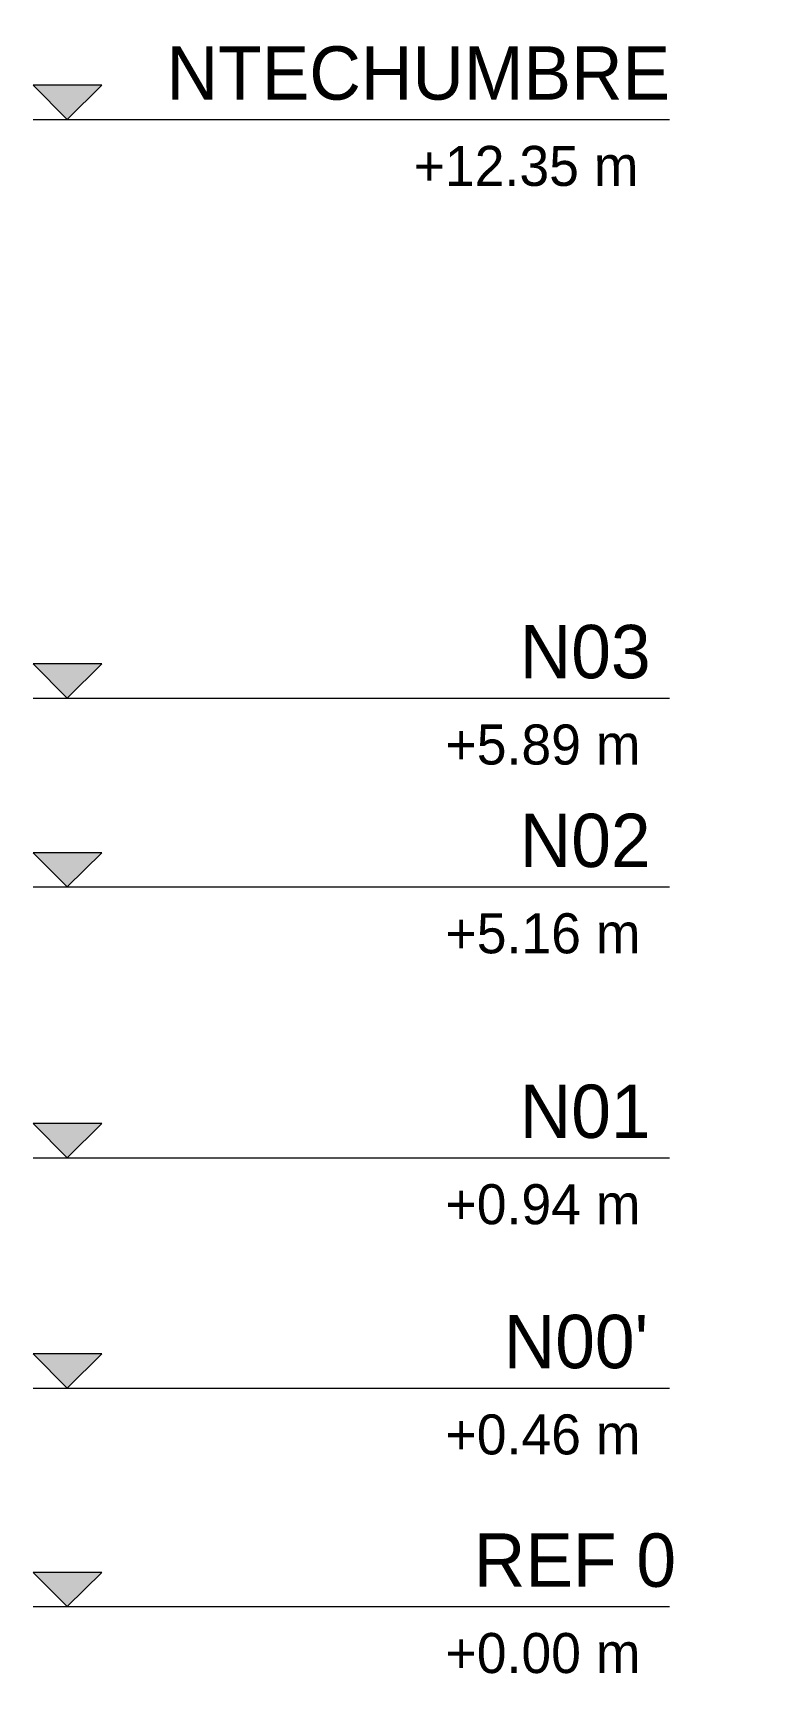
# Model space of a CAD drawing. Header units: centimetres. Extents: x -3046 to 63786, y -269 to 1483.
# Drawn here: x 14175 to 14874, y -230 to 1316 of the extents above; entities that cross this region are included whole.
import ezdxf

# ---------------------------------------------------------------- set-up
doc = ezdxf.new("R2010")
doc.units = ezdxf.units.CM
doc.layers.add('A-FLOR-LEVL', color=7, linetype='Continuous', lineweight=9)
doc.styles.add('Century Gothic', font='GOTHIC.TTF', dxfattribs={"height": 50})
doc.styles.add('Century Gothic_1', font='GOTHIC.TTF', dxfattribs={"height": 37.5})

msp = doc.modelspace()

# ---------------------------------------------------------------- texts
at = {"layer": 'A-FLOR-LEVL', "color": 9, "true_color": 0xb7b7b7, "char_height": 37.5, "attachment_point": 1, "style": 'Century Gothic_1', "bg_fill": 3, "box_fill_scale": 1.25, "bg_fill_color": 256, "bg_fill_true_color": 13158600, "bg_fill_transparency": 0}
for s, insert, width in [('+12.35 m', (14532.1, 1209.9), 280.591), ('+5.89 m', (14561.9, 667.8), 244.515), ('+5.16 m', (14561.9, 490.9), 244.515), ('+0.94 m', (14561.9, 237.1), 244.515), ('+0.46 m', (14561.9, 21.4), 244.515), ('+0.00 m', (14561.9, -183.4), 244.515)]:
    msp.add_mtext(s, dxfattribs=dict(at, insert=insert, width=width))

# ---------------------------------------------------------------- blocks, each defined once
blk = doc.blocks.new('Level - Con_Triangulo-1145637-s01')
at = {"layer": 'A-FLOR-LEVL', "true_color": 0xe2e2e2}
blk.add_hatch(color=254, dxfattribs=at).paths.add_polyline_path([(14239.8, -126.6), (14207.6, -158.7), (14175.5, -126.6)])
at = {"layer": 'A-FLOR-LEVL', "color": 253, "true_color": 0xaaaaaa}
for p, q in [((14239.8, -126.6), (14175.5, -126.6)), ((14175.5, -126.6), (14207.6, -158.7)), ((14207.6, -158.7), (14239.8, -126.6)), ((14175.5, -158.7), (14771.6, -158.7))]:
    blk.add_line(p, q, dxfattribs=at)

# ---------------------------------------------------------------- block references
at = {"layer": 'A-FLOR-LEVL', "color": 253, "true_color": 0xaaaaaa}
for p in [(0, 1393.3), (0, 851.2), (0, 674.3), (0, 420.5), (0, 204.8), (0, 0)]:
    msp.add_blockref('Level - Con_Triangulo-1145637-s01', p, dxfattribs=at)

msp.set_redraw_order([(e.dxf.handle, doc.entitydb.next_handle()) for e in msp.query("TEXT MTEXT ATTDEF DIMENSION ARC_DIMENSION")])  # texts and dimensions are drawn at this point

# ---------------------------------------------------------------- next in the draw order: texts
at = {"layer": 'A-FLOR-LEVL', "color": 9, "true_color": 0xb7b7b7, "char_height": 50, "attachment_point": 1, "style": 'Century Gothic', "bg_fill": 3, "box_fill_scale": 1.25, "bg_fill_color": 256, "bg_fill_true_color": 13158600, "bg_fill_transparency": 0}
for s, insert, width in [('NTECHUMBRE', (14300.6, 1303.2), 561.181), ('N03', (14631.4, 761.1), 160.337), ('N02', (14631.4, 584.2), 160.337), ('N01', (14631.4, 330.4), 160.337), ("N00'", (14616.4, 114.7), 178.375), ('REF 0', (14588.4, -90.1), 212.447)]:
    msp.add_mtext(s, dxfattribs=dict(at, insert=insert, width=width))

doc.saveas('drawing.dxf')
